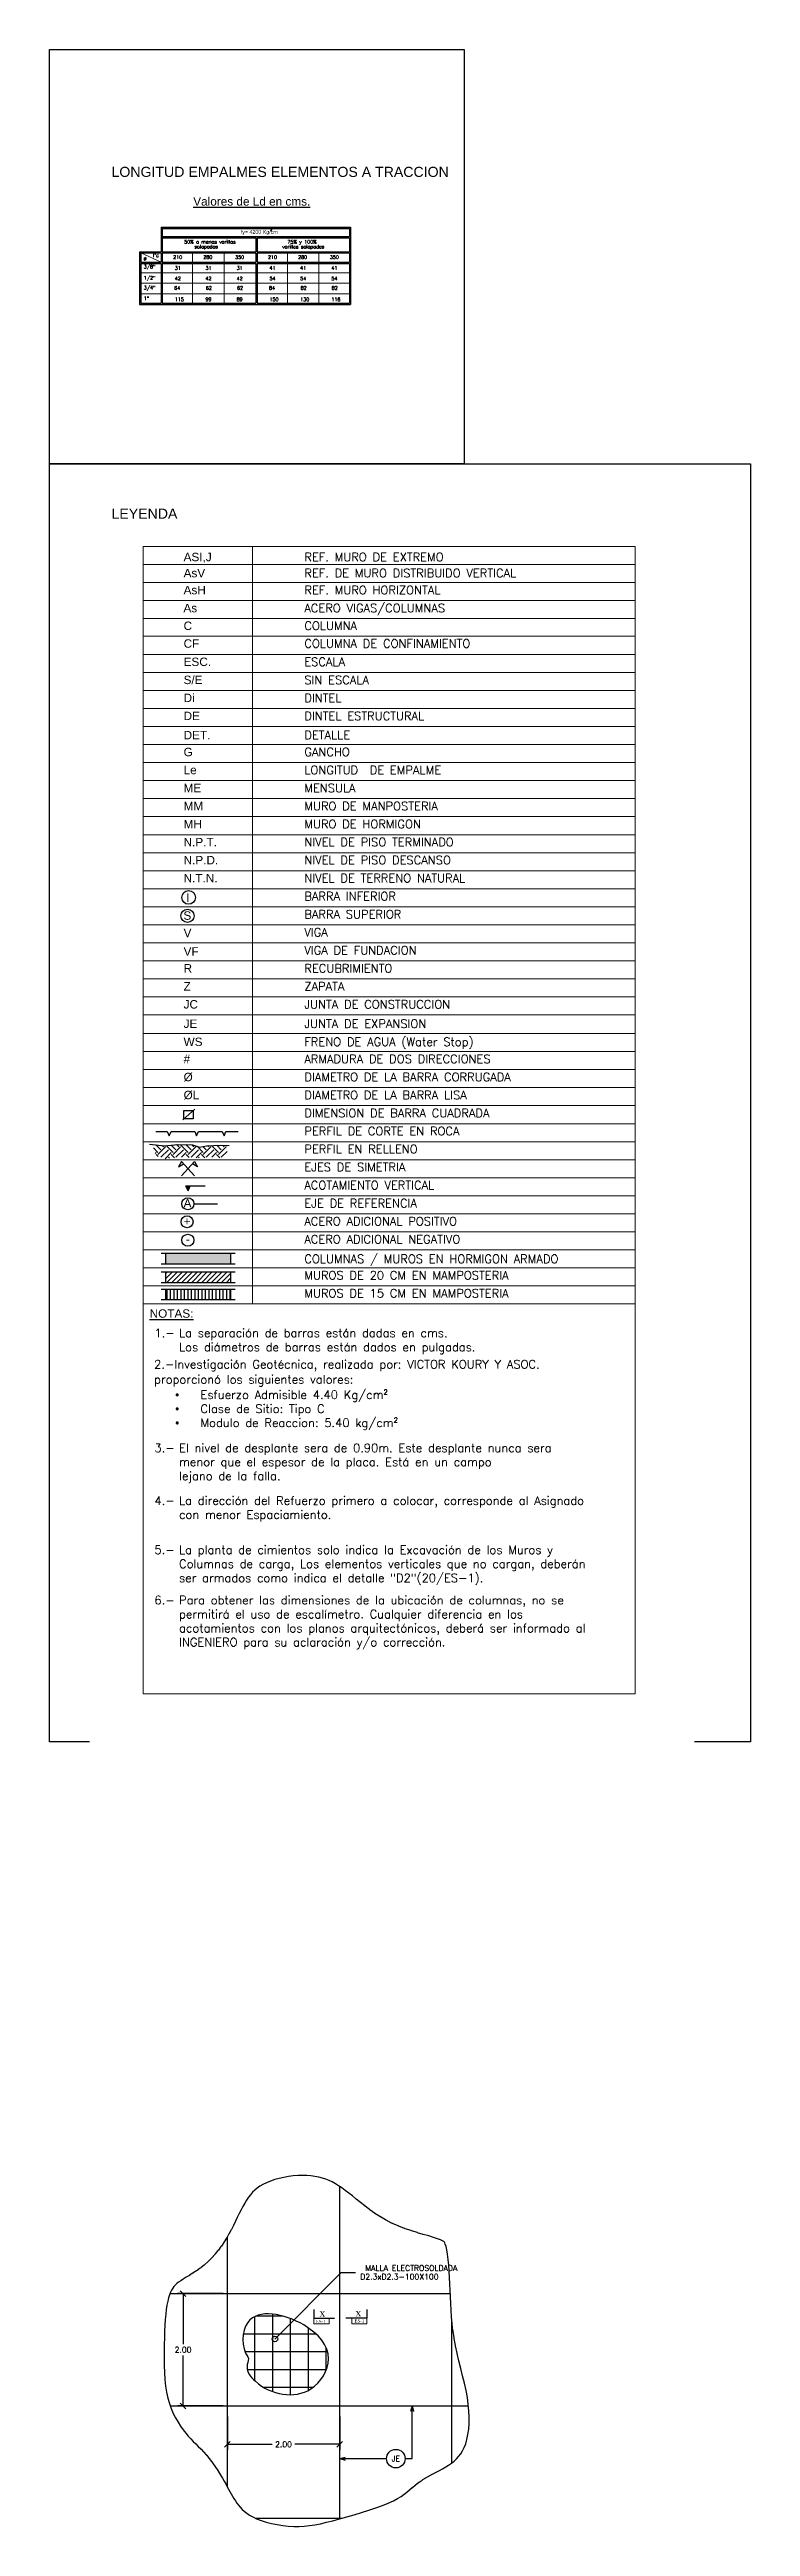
# Model space of a CAD drawing. Header units: millimetres. Extents: x -110 to 118, y 0 to 143.
# Drawn here: x 93.83 to 106.31, y 92.4 to 136.54 of the extents above; entities that cross this region are included whole.
import ezdxf
from ezdxf.enums import TextEntityAlignment as Align

# ---------------------------------------------------------------- set-up
doc = ezdxf.new("R2010")
doc.units = ezdxf.units.MM
doc.header["$PDMODE"] = 3
doc.layers.get('0').update_dxf_attribs({"lineweight": 0})
for name, color, linetype in [('DETALLES', 7, 'Continuous'), ('DIMTEXTO', 4, 'Continuous'), ('HATCH', 8, 'Continuous'), ('SANITARIOS', 4, 'Continuous'), ('SECCION', 1, 'Continuous'), ('Texto', 4, 'Continuous'), ('textos', 7, 'Continuous')]:
    doc.layers.add(name, color=color, linetype=linetype)
doc.layers.add('DIM', color=7, linetype='Continuous', lineweight=15)
doc.layers.add('NOT TO PLOT', color=7, linetype='Continuous', plot=False)
doc.styles.add('arial', font='arial.ttf')
doc.styles.add('ROMANC', font='romanc.shx')
doc.styles.add('SIMPLEX', font='SIMPLEX', dxfattribs={"height": 0.2})
doc.styles.add('SMPLEX', font='simplex.shx')
doc.styles.add('TIMES', font='times.ttf')
doc.styles.add('TITULOS', font='arial.ttf')
doc.dimstyles.new('D-50', dxfattribs={"dimscale": 0.5, "dimtxt": 0.2, "dimasz": 0.2, "dimexe": 0.2, "dimexo": 0.2, "dimgap": 0.1, "dimtad": 0, "dimtih": 1, "dimtoh": 1, "dimzin": 0, "dimdsep": 46, "dimtxsty": 'SMPLEX', "dimblk1": 'OBLIQUE', "dimblk2": 'OBLIQUE', "dimsah": 1, "dimcen": 0.2, "dimclrd": 4, "dimclre": 4, "dimclrt": 4, "dimadec": 0, "dimazin": 0, "dimtfac": 1, "dimtmove": 0, "dimatfit": 3, "dimldrblk": 'OPEN30', "dimfxl": 1, "dimtolj": 1, "dimtzin": 0, "dimarcsym": 0})
doc.dimstyles.new('DIM-50', dxfattribs={"dimscale": 0.5, "dimtxt": 0.2, "dimasz": 0.15, "dimexe": 0.1, "dimexo": 0.2, "dimgap": 0.1, "dimtad": 0, "dimtih": 1, "dimtoh": 1, "dimzin": 0, "dimdsep": 46, "dimtxsty": 'SIMPLEX', "dimblk": 'OBLIQUE', "dimcen": 0.2, "dimclrd": 256, "dimclre": 256, "dimclrt": 256, "dimadec": 0, "dimazin": 0, "dimtfac": 1, "dimtmove": 0, "dimatfit": 3, "dimldrblk": 'OPEN30', "dimfxl": 1, "dimtolj": 1, "dimtzin": 0, "dimlwd": -1, "dimlwe": -1, "dimarcsym": 0})

msp = doc.modelspace()

# ---------------------------------------------------------------- texts
at = {"layer": 'DIMTEXTO', "linetype": 'Continuous', "char_height": 0.18, "attachment_point": 4, "style": 'TITULOS'}
for s, insert in [('\\pxi-2,l3,t3;LONGITUD EMPALMES ELEMENTOS A TRACCION', (94.753, 134.357)), ('\\pxi-2,l3,t3;LEYENDA', (94.753, 128.268))]:
    msp.add_mtext(s, dxfattribs=dict(at, insert=insert))
at = {"layer": 'DIMTEXTO', "char_height": 0.1, "attachment_point": 5, "style": 'SIMPLEX'}
for s, insert in [('{\\C4;D2.3xD2.3-100X100}', (100.061, 96.847)), ('{\\Fromans|c0;\\C4;MALLA ELECTROSOLDADA}', (100.273, 97.002))]:
    msp.add_mtext(s, dxfattribs=dict(at, insert=insert))
at = {"layer": 'Texto', "color": 3, "linetype": 'Continuous', "style": 'TITULOS'}
msp.add_text('%%UValores de Ld en cms.', height=0.15, dxfattribs=at).set_placement((96.389, 133.757))
at = {"layer": 'Texto', "color": 1, "style": 'SIMPLEX'}
for s, p in [('2.-Investigación Geotécnica, realizada por: VICTOR KOURY Y ASOC.', (95.693, 113.034)), ('proporcionó los siguientes valores:', (95.693, 112.765))]:
    msp.add_text(s, height=0.15, dxfattribs=at).set_placement(p)
at = {"layer": 'textos', "style": 'arial', "width": 0.8}
msp.add_text('fy= 4200 Kg/cm', height=0.06757, dxfattribs=at).set_placement((97.236, 133.254))
at = {"layer": 'textos', "style": 'SIMPLEX'}
for s, height, p in [('2', 0.0338, (97.764, 133.308)), ("f'c", 0.0625, (95.668, 132.839)), ('210 ', 0.0625, (96.031, 132.808)), ('50% o menos varillas', 0.0625, (96.226, 133.08)), ('solapadas', 0.0625, (96.411, 132.993)), ('280', 0.0625, (96.569, 132.808)), ('350', 0.0625, (97.134, 132.808)), ('210 ', 0.0625, (97.719, 132.808)), ('varillas solapadas', 0.0625, (97.974, 132.993)), ('75% y 100%', 0.0625, (98.064, 133.08)), ('280', 0.0625, (98.256, 132.808)), ('350', 0.0625, (98.822, 132.808)), ('%%c', 0.0625, (95.504, 132.777)), ('3/8"', 0.0625, (95.507, 132.639)), ('1/2"', 0.0625, (95.507, 132.438)), ('31', 0.0625, (96.06, 132.614)), ('42', 0.0625, (96.06, 132.427)), ('31', 0.0625, (96.607, 132.614)), ('42', 0.0625, (96.607, 132.427)), ('31', 0.0625, (97.161, 132.614)), ('42', 0.0625, (97.161, 132.427)), ('41', 0.0625, (97.747, 132.614)), ('54', 0.0625, (97.747, 132.427)), ('41', 0.0625, (98.294, 132.614)), ('54', 0.0625, (98.294, 132.427)), ('41', 0.0625, (98.849, 132.614)), ('54', 0.0625, (98.849, 132.427)), ('3/4"', 0.0625, (95.507, 132.262)), ('1"', 0.0625, (95.507, 132.074)), ('64', 0.0625, (96.05, 132.257)), ('115', 0.0625, (96.06, 132.054)), ('99', 0.0625, (96.607, 132.054)), ('62', 0.0625, (96.613, 132.257)), ('89', 0.0625, (97.161, 132.054)), ('62', 0.0625, (97.168, 132.257)), ('84', 0.0625, (97.738, 132.257)), ('150', 0.0625, (97.747, 132.054)), ('82', 0.0625, (98.301, 132.257)), ('130', 0.0625, (98.294, 132.054)), ('82', 0.0625, (98.855, 132.257)), ('116', 0.0625, (98.849, 132.054))]:
    msp.add_text(s, height=height, dxfattribs=at).set_placement(p)
at = {"layer": 'textos', "color": 1}
for s, style, p in [('ASI,J', 'arial', (96.217, 127.42)), ('REF. MURO DE EXTREMO', 'SIMPLEX', (98.367, 127.42)), ('AsV', 'arial', (96.217, 127.133)), ('REF. DE MURO DISTRIBUIDO VERTICAL', 'SIMPLEX', (98.367, 127.133)), ('AsH', 'arial', (96.217, 126.831)), ('ACERO VIGAS/COLUMNAS', 'SIMPLEX', (98.367, 126.51)), ('REF. MURO HORIZONTAL', 'SIMPLEX', (98.367, 126.831)), ('As', 'arial', (96.214, 126.51)), ('C', 'arial', (96.217, 126.194)), ('COLUMNA', 'SIMPLEX', (98.367, 126.194)), ('CF', 'arial', (96.217, 125.878)), ('COLUMNA DE CONFINAMIENTO', 'SIMPLEX', (98.367, 125.878)), ('S/E', 'arial', (96.217, 125.23)), ('ESC.', 'arial', (96.217, 125.552)), ('SIN ESCALA', 'SIMPLEX', (98.367, 125.23)), ('ESCALA', 'SIMPLEX', (98.367, 125.552)), ('Di', 'arial', (96.217, 124.909)), ('DINTEL', 'SIMPLEX', (98.367, 124.909)), ('DE', 'arial', (96.217, 124.588)), ('DINTEL ESTRUCTURAL', 'SIMPLEX', (98.367, 124.588)), ('G', 'arial', (96.217, 123.945)), ('DET.', 'arial', (96.217, 124.246)), ('GANCHO   ', 'SIMPLEX', (98.367, 123.945)), ('DETALLE', 'SIMPLEX', (98.367, 124.246)), ('Le', 'arial', (96.217, 123.624)), ('LONGITUD  DE EMPALME', 'SIMPLEX', (98.367, 123.624)), ('ME', 'arial', (96.217, 123.303)), ('MENSULA', 'SIMPLEX', (98.367, 123.303)), ('MM', 'arial', (96.217, 122.982)), ('MH', 'arial', (96.217, 122.66)), ('MURO DE MANPOSTERIA', 'SIMPLEX', (98.367, 122.982)), ('MURO DE HORMIGON', 'SIMPLEX', (98.367, 122.66)), ('N.P.T.', 'arial', (96.217, 122.339)), ('NIVEL DE PISO TERMINADO', 'SIMPLEX', (98.367, 122.339)), ('N.P.D.', 'arial', (96.217, 122.018)), ('N.T.N.', 'arial', (96.217, 121.697)), ('NIVEL DE PISO DESCANSO', 'SIMPLEX', (98.367, 122.018)), ('NIVEL DE TERRENO NATURAL', 'SIMPLEX', (98.367, 121.697)), ('I', 'ROMANC', (96.265, 121.351)), ('BARRA INFERIOR', 'SIMPLEX', (98.367, 121.375)), ('S', 'arial', (96.214, 121.03)), ('BARRA SUPERIOR', 'SIMPLEX', (98.367, 121.054)), ('V', 'arial', (96.217, 120.719)), ('VF', 'arial', (96.217, 120.391)), ('VIGA ', 'SIMPLEX', (98.367, 120.733)), ('VIGA DE FUNDACION ', 'SIMPLEX', (98.367, 120.412)), ('R', 'arial', (96.217, 120.09)), ('RECUBRIMIENTO', 'SIMPLEX', (98.367, 120.09)), ('Z', 'arial', (96.217, 119.769)), ('ZAPATA', 'SIMPLEX', (98.367, 119.769)), ('JC', 'arial', (96.217, 119.448)), ('JE', 'arial', (96.217, 119.102)), ('JUNTA DE CONSTRUCCION', 'SIMPLEX', (98.367, 119.448)), ('JUNTA DE EXPANSION', 'SIMPLEX', (98.367, 119.102)), ('WS', 'arial', (96.217, 118.78)), ('FRENO DE AGUA (Water Stop)', 'SIMPLEX', (98.367, 118.78)), ('#', 'arial', (96.217, 118.474)), ('%%C', 'arial', (96.217, 118.153)), ('ARMADURA DE DOS DIRECCIONES', 'SIMPLEX', (98.367, 118.474)), ('DIAMETRO DE LA BARRA CORRUGADA', 'SIMPLEX', (98.367, 118.153)), ('%%CL', 'arial', (96.217, 117.832)), ('DIAMETRO DE LA BARRA LISA', 'SIMPLEX', (98.367, 117.832)), ('DIMENSION DE BARRA CUADRADA', 'SIMPLEX', (98.367, 117.51)), ('PERFIL DE CORTE EN ROCA', 'SIMPLEX', (98.367, 117.189)), ('PERFIL EN RELLENO', 'SIMPLEX', (98.367, 116.868)), ('EJES DE SIMETRIA', 'SIMPLEX', (98.367, 116.547)), ('ACOTAMIENTO VERTICAL', 'SIMPLEX', (98.367, 116.225)), ('A', 'arial', (96.217, 115.904)), ('+', 'arial', (96.217, 115.583)), ('ACERO ADICIONAL POSITIVO', 'SIMPLEX', (98.367, 115.583)), ('EJE DE REFERENCIA', 'SIMPLEX', (98.367, 115.904)), ('-', 'arial', (96.258, 115.262)), ('ACERO ADICIONAL NEGATIVO', 'SIMPLEX', (98.367, 115.262)), ('COLUMNAS / MUROS EN HORMIGON ARMADO', 'SIMPLEX', (98.367, 114.912)), ('MUROS DE 20 CM EN MAMPOSTERIA', 'SIMPLEX', (98.367, 114.619)), ('MUROS DE 15 CM EN MAMPOSTERIA', 'SIMPLEX', (98.367, 114.298)), ('%%UNOTAS:', 'arial', (95.612, 113.938)), ('1.-', 'SIMPLEX', (95.698, 113.591)), ('3.-', 'SIMPLEX', (95.698, 111.543)), ('4.-', 'SIMPLEX', (95.698, 110.604)), ('5.-', 'SIMPLEX', (95.698, 109.727)), ('6.-', 'SIMPLEX', (95.698, 108.831))]:
    msp.add_text(s, height=0.15, dxfattribs=dict(at, style=style)).set_placement(p)
at = {"layer": 'textos', "ltscale": 0.5, "style": 'TIMES'}
msp.add_text('x', height=0.137, dxfattribs=at).set_placement((98.637, 96.094), align=Align.BOTTOM_LEFT)
msp.add_text('x', height=0.137, dxfattribs=at).set_placement((99.381, 96.101), align=Align.BOTTOM_RIGHT)
msp.add_text('ES-1', height=0.056, dxfattribs=at).set_placement((98.66, 96.05), align=Align.MIDDLE_CENTER)
msp.add_text('ES-1', height=0.056, rotation=360, dxfattribs=at).set_placement((99.348, 96.06), align=Align.MIDDLE_CENTER)
at = {"layer": 'textos', "color": 1, "char_height": 0.15, "attachment_point": 1, "style": 'SIMPLEX'}
for s, insert, width in [('La separación de barras están dadas en cms.\\PLos diámetros de barras están dados en pulgadas.', (96.136, 113.741), 7.92572), ('\\pxi-3,l3,t3,29;{\\fSymbol|b0|i0|c2|p18;·^I}Esfuerzo Admisible 4.40 Kg/cm²\\P{\\fSymbol|b0|i0|c2|p18;·^I}Clase de Sitio: Tipo C\\P{\\fSymbol|b0|i0|c2|p18;·^I}Modulo de Reaccion: 5.40 kg/cm²', (96.068, 112.641), 7.9257), ('El nivel de desplante sera de 0.90m. Este desplante nunca sera menor que el espesor de la placa. Está en un campo\\Plejano de la falla.', (96.136, 111.693), 7.9257), ('La dirección del Refuerzo primero a colocar, corresponde al Asignado con menor Espaciamiento.', (96.136, 110.754), 7.9257), ('La planta de cimientos solo indica la Excavación de los Muros y Columnas de carga, Los elementos verticales que no cargan, deberán ser armados como indica el detalle "D2"(20/ES-1).', (96.136, 109.877), 7.9257), ('Para obtener las dimensiones de la ubicación de columnas, no se permitirá el uso de escalímetro. Cualquier diferencia en los acotamientos con los planos arquitectónicos, deberá ser informado al INGENIERO para su aclaración y/o corrección.', (96.136, 108.981), 7.9257)]:
    msp.add_mtext(s, dxfattribs=dict(at, insert=insert, width=width))
at = {"layer": 'textos', "insert": (99.997, 93.606), "char_height": 0.1, "attachment_point": 5, "style": 'SIMPLEX'}
msp.add_mtext('JE', dxfattribs=at)

# ---------------------------------------------------------------- blocks, each defined once
blk = doc.blocks.new('_Oblique')
at = {"layer": 'SANITARIOS', "color": 0, "lineweight": -2}
blk.add_line((-0.5, -0.5), (0.5, 0.5), dxfattribs=at)
blk = doc.blocks.new('*D74')
at = {"layer": 'Defpoints', "color": 0, "transparency": 16777216}
for p in [(96.207, 96.546), (97.02, 96.546), (97.02, 94.546)]:
    blk.add_point(p, dxfattribs=at)
at = {"layer": 'DIMTEXTO', "color": 4, "lineweight": -2, "transparency": 16777216}
for p, q in [((96.92, 96.546), (96.107, 96.546)), ((96.207, 96.546), (96.207, 95.646)), ((96.207, 94.546), (96.207, 95.446)), ((96.92, 94.546), (96.107, 94.546))]:
    blk.add_line(p, q, dxfattribs=at)
at = {"layer": 'DIMTEXTO', "color": 4, "lineweight": -2, "transparency": 16777216, "xscale": 0.1, "yscale": 0.1, "zscale": 0.1}
for p, rotation in [((96.207, 96.546), 90), ((96.207, 94.546), 270)]:
    blk.add_blockref('_Oblique', p, dxfattribs=dict(at, rotation=rotation))
at = {"layer": 'DIMTEXTO', "color": 4, "transparency": 16777216, "insert": (96.207, 95.546), "char_height": 0.1, "attachment_point": 5, "style": 'SMPLEX'}
blk.add_mtext('\\A1;2.00', dxfattribs=at)
blk = doc.blocks.new('_Open30')
at = {"layer": 'DIMTEXTO', "color": 0, "lineweight": -2}
for p, q in [((-1, 0.27), (0, 0)), ((0, 0), (-1, -0.27)), ((0, 0), (-1, 0))]:
    blk.add_line(p, q, dxfattribs=at)
blk = doc.blocks.new('*D75')
at = {"layer": 'Defpoints', "color": 0, "transparency": 16777216}
for p in [(96.997, 94.458), (98.997, 94.458), (98.997, 93.862)]:
    blk.add_point(p, dxfattribs=at)
at = {"layer": 'DIMTEXTO', "color": 4, "lineweight": -2, "transparency": 16777216}
for p, q in [((96.997, 94.358), (96.997, 93.762)), ((98.997, 94.358), (98.997, 93.762)), ((96.997, 93.862), (97.794, 93.862)), ((98.997, 93.862), (98.199, 93.862))]:
    blk.add_line(p, q, dxfattribs=at)
at = {"layer": 'DIMTEXTO', "color": 4, "lineweight": -2, "transparency": 16777216, "xscale": 0.1, "yscale": 0.1, "zscale": 0.1, "rotation": 180}
blk.add_blockref('_Oblique', (96.997, 93.862), dxfattribs=at)
at = {"layer": 'DIMTEXTO', "color": 4, "lineweight": -2, "transparency": 16777216, "xscale": 0.1, "yscale": 0.1, "zscale": 0.1}
blk.add_blockref('_Oblique', (98.997, 93.862), dxfattribs=at)
at = {"layer": 'DIMTEXTO', "color": 4, "transparency": 16777216, "insert": (97.997, 93.862), "char_height": 0.1, "attachment_point": 5, "style": 'SMPLEX'}
blk.add_mtext('\\A1;2.00', dxfattribs=at)

# ---------------------------------------------------------------- dimensions: what is measured, and where the dimension line sits
at = {"layer": 'DIMTEXTO'}
dim = msp.add_linear_dim(base=(96.207, 96.546), p1=(97.02, 94.546), p2=(97.02, 96.546), angle=90, dimstyle='D-50', dxfattribs=at)
dim.commit()
dim.dimension.update_dxf_attribs({"geometry": '*D74', "text_midpoint": (96.207, 95.546)})
dim = msp.add_linear_dim(base=(98.997, 93.862), p1=(96.997, 94.458), p2=(98.997, 94.458), dimstyle='D-50', dxfattribs=at)
dim.commit()
dim.dimension.update_dxf_attribs({"geometry": '*D75', "text_midpoint": (97.997, 93.862)})

# ---------------------------------------------------------------- hatches: boundary and pattern name
at = {"layer": 'HATCH'}
h = msp.add_hatch(dxfattribs=at)
h.set_pattern_fill('NET', color=256, scale=0.1, style=0)
h.set_pattern_definition([(0, (98.12176, 95.51342), (0, 0.3175), []), (90, (98.12176, 95.51342), (-0.3175, 0), [])])
edge = h.paths.add_edge_path()
edge.add_spline(control_points=[(97.36, 95.418), (97.24, 95.585), (97.256, 96.349), (98.365, 96.118), (98.958, 95.448), (98.452, 94.614), (97.632, 94.765), (97.297, 95.206), (97.386, 95.382), (97.36, 95.418)], knot_values=[0, 0, 0, 0, 0.615267, 1.61243, 2.363696, 2.984532, 3.9809, 4.312784, 4.448806, 4.448806, 4.448806, 4.448806], degree=3, periodic=0)
at = {"layer": 'textos'}
h = msp.add_hatch(dxfattribs=at)
h.set_pattern_fill('EARTH', color=1, scale=0.03, angle=45, style=0)
h.set_pattern_definition([(45, (151.62839, -1.25378), (0, 0.26940768), [0.1905, -0.1905]), (45, (151.57788, -1.20327), (0, 0.26940768), [0.1905, -0.1905]), (45, (151.52736, -1.15275), (0, 0.26940768), [0.1905, -0.1905]), (135, (151.52736, -1.11908), (-0.26940768, 0), [0.1905, -0.1905]), (135, (151.57788, -1.06856), (-0.26940768, 0), [0.1905, -0.1905]), (135, (151.62839, -1.01805), (-0.26940768, 0), [0.1905, -0.1905])])
h.paths.add_polyline_path([(96.994, 116.971), (96.993, 117.009), (96.875, 117.013), (96.624, 117.004), (96.498, 116.98), (96.373, 117.02), (96.116, 117.026), (95.877, 117.004), (95.658, 117.027), (95.724, 116.824), (95.886, 116.772), (96.122, 116.796), (96.272, 116.802), (96.367, 116.787), (96.553, 116.787), (96.755, 116.799), (96.924, 116.781), (96.994, 116.821)])
for points in [[(96.298, 116.197), (96.336, 116.291), (96.258, 116.291)], [(97.055, 114.898), (97.055, 115.086), (95.896, 115.086), (95.896, 114.898)]]:
    msp.add_hatch(color=1, dxfattribs=at).paths.add_polyline_path(points)
h = msp.add_hatch(dxfattribs=at)
h.set_pattern_fill('ANSI31', color=1, scale=0.5, style=0)
h.set_pattern_definition([(45, (-1093.45287, -456.17657), (-0.0441941738, 0.0441941738), [])])
h.paths.add_polyline_path([(97.055, 114.567), (97.055, 114.755), (95.896, 114.755), (95.896, 114.567)])
h = msp.add_hatch(dxfattribs=at)
h.set_pattern_fill('ANSI31', color=1, scale=0.5, angle=45, style=0)
h.set_pattern_definition([(90, (-1093.45287, -456.17657), (-0.0625, 0), [])])
h.paths.add_polyline_path([(97.055, 114.26), (97.055, 114.448), (95.896, 114.448), (95.896, 114.26)])

# ---------------------------------------------------------------- linework, layer by layer
at = {"color": 6, "lineweight": 25}
for p, q in [((95.815, 133.372), (99.19, 133.372)), ((95.815, 133.372), (95.815, 132.935)), ((95.837, 133.35), (99.169, 133.35)), ((95.837, 133.35), (95.837, 133.207)), ((99.169, 133.35), (99.169, 133.207)), ((99.19, 133.372), (99.19, 132.935)), ((95.433, 132.935), (95.815, 132.935)), ((95.433, 132.935), (95.433, 131.997)), ((95.454, 132.913), (95.815, 132.913)), ((95.454, 132.913), (95.454, 132.747)), ((95.815, 132.913), (95.815, 132.747)), ((95.837, 133.207), (99.169, 133.207)), ((95.837, 133.185), (97.503, 133.185)), ((95.837, 133.185), (95.837, 132.935)), ((95.837, 132.935), (97.503, 132.935)), ((95.837, 132.913), (97.503, 132.913)), ((95.837, 132.913), (95.837, 132.747)), ((97.503, 133.185), (97.503, 132.935)), ((97.503, 132.913), (97.503, 132.747)), ((97.525, 133.185), (99.169, 133.185)), ((97.525, 133.185), (97.525, 132.935)), ((97.525, 132.935), (99.169, 132.935)), ((97.525, 132.913), (99.169, 132.913)), ((97.525, 132.913), (97.525, 132.747)), ((99.169, 133.185), (99.169, 132.935)), ((99.169, 132.913), (99.169, 132.747)), ((99.19, 132.935), (99.19, 131.997)), ((99.19, 132.935), (99.19, 131.997)), ((95.454, 132.747), (95.815, 132.747)), ((95.454, 132.725), (95.454, 132.019)), ((95.454, 132.725), (95.815, 132.725)), ((95.815, 132.725), (95.815, 132.019)), ((95.837, 132.747), (97.503, 132.747)), ((95.837, 132.725), (97.503, 132.725)), ((95.837, 132.725), (95.837, 132.019)), ((97.503, 132.725), (97.503, 132.019)), ((97.525, 132.747), (99.169, 132.747)), ((97.525, 132.725), (99.169, 132.725)), ((97.525, 132.725), (97.525, 132.019)), ((99.169, 132.725), (99.169, 132.019)), ((95.433, 131.997), (99.19, 131.997)), ((95.454, 132.019), (95.815, 132.019)), ((95.837, 132.019), (97.503, 132.019)), ((97.525, 132.019), (99.169, 132.019))]:
    msp.add_line(p, q, dxfattribs=at)
at = {"color": 1, "lineweight": 20}
for p, q in [((95.815, 132.747), (95.454, 132.913)), ((96.378, 132.747), (96.378, 132.913)), ((96.94, 132.747), (96.94, 132.913)), ((98.065, 132.747), (98.065, 132.913)), ((98.628, 132.913), (98.628, 132.747)), ((95.454, 132.56), (95.815, 132.56)), ((95.837, 132.56), (97.503, 132.56)), ((96.378, 132.725), (96.378, 132.019)), ((96.94, 132.725), (96.94, 132.019)), ((97.525, 132.56), (99.169, 132.56)), ((98.065, 132.725), (98.065, 132.019)), ((98.628, 132.725), (98.628, 132.019)), ((95.454, 132.372), (95.815, 132.372)), ((95.454, 132.185), (95.815, 132.185)), ((95.837, 132.372), (97.503, 132.372)), ((95.837, 132.185), (97.503, 132.185)), ((97.525, 132.372), (99.169, 132.372)), ((97.525, 132.185), (99.169, 132.185)), ((97.447, 127.681), (97.447, 114.184)), ((95.498, 127.36), (104.262, 127.36)), ((95.498, 127.039), (104.262, 127.039)), ((95.498, 126.717), (104.262, 126.717)), ((95.498, 126.401), (104.262, 126.401)), ((95.498, 126.085), (104.262, 126.085)), ((95.498, 125.759), (104.262, 125.759)), ((95.498, 125.438), (104.262, 125.438)), ((95.498, 125.116), (104.262, 125.116)), ((95.498, 124.795), (104.262, 124.795)), ((95.498, 124.474), (104.262, 124.474)), ((95.498, 124.153), (104.262, 124.153)), ((95.498, 123.831), (104.262, 123.831)), ((95.498, 123.51), (104.262, 123.51)), ((95.498, 123.189), (104.262, 123.189)), ((95.498, 122.868), (104.262, 122.868)), ((95.498, 122.546), (104.262, 122.546)), ((95.498, 122.225), (104.262, 122.225)), ((95.498, 121.904), (104.262, 121.904)), ((95.498, 121.583), (104.262, 121.583)), ((95.498, 121.261), (104.262, 121.261)), ((95.498, 120.94), (104.262, 120.94)), ((95.498, 120.619), (104.262, 120.619)), ((95.498, 120.298), (104.262, 120.298)), ((95.498, 119.977), (104.262, 119.977)), ((95.498, 119.655), (104.262, 119.655)), ((95.498, 119.334), (104.262, 119.334)), ((95.498, 119.003), (104.262, 119.003)), ((95.498, 118.681), (104.262, 118.681)), ((95.498, 118.36), (104.262, 118.36)), ((95.498, 118.039), (104.262, 118.039)), ((95.498, 117.718), (104.262, 117.718)), ((95.498, 117.396), (104.262, 117.396)), ((95.498, 117.075), (104.262, 117.075)), ((95.498, 116.754), (104.262, 116.754)), ((95.498, 116.433), (104.262, 116.433)), ((95.498, 116.111), (104.262, 116.111)), ((95.498, 115.79), (104.262, 115.79)), ((95.498, 115.469), (104.262, 115.469)), ((95.498, 115.148), (104.262, 115.148)), ((95.498, 114.826), (104.262, 114.826)), ((95.498, 114.505), (104.262, 114.505)), ((104.262, 114.184), (95.498, 114.184))]:
    msp.add_line(p, q, dxfattribs=at)
msp.add_lwpolyline([(95.498, 127.681), (104.262, 127.681), (104.262, 107.237), (95.498, 107.237)], close=True)
at = {"layer": 'DETALLES'}
for p, q in [((100.285, 94.546), (100.259, 94.449)), ((100.285, 94.546), (100.311, 94.449)), ((100.285, 93.606), (100.285, 94.546)), ((98.997, 93.606), (99.093, 93.631)), ((98.997, 93.606), (99.093, 93.58)), ((98.997, 93.606), (99.831, 93.606)), ((100.162, 93.606), (100.285, 93.606))]:
    msp.add_line(p, q, dxfattribs=at)
at = {"layer": 'DETALLES', "color": 6, "lineweight": 25}
msp.add_lwpolyline([(95.872, 95.64), (95.869, 95.515), (95.869, 95.39), (95.87, 95.263), (95.875, 95.139), (95.883, 95.017), (95.896, 94.9), (95.913, 94.789), (95.935, 94.686), (95.963, 94.589), (95.995, 94.499), (96.033, 94.413), (96.074, 94.331), (96.118, 94.256), (96.163, 94.185), (96.209, 94.12), (96.255, 94.061), (96.3, 94.008), (96.344, 93.959), (96.388, 93.913), (96.433, 93.868), (96.478, 93.824, -0.001376), (96.479, 93.822), (96.524, 93.778, -0.004848), (96.528, 93.774), (96.571, 93.729, -0.008209), (96.578, 93.721), (96.62, 93.675, -0.010408), (96.628, 93.665), (96.668, 93.616, -0.009455), (96.675, 93.607), (96.715, 93.556, -0.008019), (96.72, 93.548), (96.758, 93.495, -0.006813), (96.763, 93.489), (96.799, 93.435, -0.005781), (96.803, 93.429), (96.838, 93.375, -0.004876), (96.841, 93.37), (96.874, 93.316, -0.004058), (96.876, 93.312), (96.907, 93.26, -0.003287), (96.909, 93.256), (96.938, 93.206, -0.002502), (96.94, 93.203), (96.967, 93.155, -0.001536), (96.968, 93.153), (96.994, 93.107, -0.000356), (96.994, 93.106), (97.018, 93.062), (97.042, 93.019), (97.065, 92.978), (97.089, 92.938), (97.114, 92.897), (97.14, 92.856), (97.168, 92.815), (97.197, 92.776), (97.227, 92.739), (97.261, 92.702), (97.298, 92.667), (97.341, 92.633), (97.39, 92.6), (97.449, 92.567), (97.518, 92.535), (97.598, 92.504), (97.687, 92.476), (97.782, 92.451), (97.881, 92.43), (97.982, 92.414), (98.082, 92.403), (98.179, 92.397), (98.273, 92.397), (98.366, 92.402), (98.459, 92.413), (98.555, 92.428), (98.655, 92.447), (98.761, 92.471), (98.874, 92.5), (98.994, 92.532), (99.122, 92.567), (99.253, 92.605), (99.385, 92.645), (99.515, 92.686), (99.64, 92.728), (99.757, 92.771), (99.863, 92.814), (99.953, 92.855), (100.027, 92.894), (100.09, 92.933), (100.144, 92.971), (100.194, 93.009), (100.242, 93.049), (100.29, 93.091, -0.002585), (100.292, 93.093), (100.341, 93.134, -0.009739), (100.35, 93.141), (100.398, 93.179, -0.015092), (100.413, 93.189), (100.464, 93.224, -0.01322), (100.477, 93.233), (100.53, 93.265, -0.009493), (100.54, 93.271), (100.595, 93.302, -0.005791), (100.601, 93.305), (100.658, 93.335, -0.002238), (100.66, 93.337), (100.718, 93.367), (100.776, 93.397), (100.831, 93.427), (100.885, 93.458), (100.937, 93.491), (100.986, 93.526), (101.033, 93.563), (101.076, 93.603), (101.116, 93.646), (101.153, 93.693), (101.186, 93.745), (101.215, 93.803), (101.241, 93.871), (101.264, 93.949), (101.282, 94.036), (101.296, 94.132), (101.303, 94.235), (101.305, 94.343), (101.3, 94.456), (101.288, 94.573), (101.271, 94.694), (101.247, 94.819), (101.218, 94.949), (101.187, 95.081), (101.153, 95.215, -0.000208), (101.153, 95.215), (101.12, 95.348, -0.002758), (101.119, 95.351), (101.088, 95.482, -0.005555), (101.087, 95.488), (101.06, 95.616, -0.008096), (101.058, 95.625), (101.036, 95.749, -0.008192), (101.034, 95.758), (101.016, 95.878, -0.007411), (101.015, 95.887), (101.002, 96.005, -0.00639), (101.001, 96.012), (100.99, 96.128, -0.005162), (100.99, 96.134), (100.982, 96.249, -0.003779), (100.982, 96.253), (100.975, 96.368, -0.002299), (100.975, 96.371), (100.97, 96.486, -0.000789), (100.97, 96.487), (100.965, 96.602), (100.96, 96.719), (100.954, 96.835), (100.947, 96.947), (100.939, 97.055), (100.929, 97.156), (100.918, 97.247), (100.905, 97.325), (100.891, 97.387), (100.878, 97.43), (100.868, 97.453), (100.861, 97.464), (100.857, 97.468), (100.849, 97.475), (100.829, 97.487), (100.793, 97.504), (100.738, 97.524), (100.667, 97.548), (100.582, 97.574), (100.486, 97.602, -0.00108), (100.485, 97.602), (100.384, 97.632, -0.003683), (100.38, 97.634), (100.276, 97.666, -0.006226), (100.269, 97.669), (100.164, 97.704, -0.008938), (100.154, 97.708), (100.051, 97.747, -0.012038), (100.038, 97.753), (99.938, 97.797, -0.014771), (99.922, 97.804), (99.827, 97.853, -0.013965), (99.813, 97.861), (99.723, 97.913, -0.012042), (99.711, 97.921), (99.625, 97.977, -0.009968), (99.615, 97.983), (99.534, 98.041, -0.007769), (99.526, 98.047), (99.448, 98.106, -0.005451), (99.443, 98.11), (99.368, 98.169, -0.002995), (99.365, 98.171), (99.293, 98.23, -0.000364), (99.293, 98.23), (99.223, 98.287), (99.158, 98.339), (99.096, 98.387), (99.036, 98.431), (98.978, 98.47), (98.921, 98.505), (98.865, 98.536), (98.809, 98.562), (98.751, 98.585), (98.69, 98.605), (98.625, 98.622), (98.556, 98.635), (98.484, 98.645), (98.409, 98.65), (98.332, 98.652), (98.252, 98.65), (98.17, 98.644), (98.087, 98.633), (98.003, 98.619), (97.92, 98.6), (97.84, 98.578), (97.764, 98.552), (97.694, 98.523), (97.63, 98.493), (97.575, 98.46), (97.527, 98.427), (97.483, 98.391), (97.444, 98.352), (97.407, 98.31), (97.372, 98.264), (97.338, 98.214), (97.305, 98.159), (97.272, 98.101), (97.24, 98.038), (97.207, 97.973), (97.174, 97.905), (97.141, 97.836, -0.001489), (97.14, 97.834), (97.106, 97.765, -0.003501), (97.104, 97.761), (97.069, 97.692, -0.005531), (97.066, 97.686), (97.029, 97.618, -0.007584), (97.025, 97.61), (96.987, 97.543, -0.009355), (96.981, 97.534), (96.94, 97.469, -0.009971), (96.933, 97.459), (96.89, 97.395, -0.010379), (96.883, 97.385), (96.837, 97.324, -0.010888), (96.829, 97.314), (96.782, 97.256, -0.011504), (96.773, 97.245), (96.723, 97.19, -0.012234), (96.713, 97.179), (96.661, 97.127, -0.013083), (96.65, 97.116), (96.596, 97.067, -0.014056), (96.584, 97.056), (96.528, 97.012, -0.014329), (96.515, 97.001), (96.458, 96.96, -0.011277), (96.447, 96.952), (96.389, 96.915, -0.007213), (96.382, 96.91), (96.324, 96.874, -0.002979), (96.321, 96.872), (96.264, 96.838), (96.211, 96.807), (96.165, 96.777), (96.127, 96.75), (96.095, 96.725), (96.069, 96.7), (96.046, 96.673), (96.024, 96.644), (96.004, 96.61), (95.985, 96.571), (95.966, 96.526), (95.949, 96.473), (95.934, 96.412), (95.92, 96.343), (95.908, 96.264), (95.898, 96.178), (95.89, 96.084), (95.884, 95.982), (95.878, 95.874), (95.874, 95.76)], format="xyb", close=True, dxfattribs=at)
at = {"layer": 'DETALLES', "color": 6, "lineweight": 25, "ltscale": 0.01}
for points in [[(98.538, 96.266), (98.538, 96.111), (98.907, 96.111)], [(99.482, 96.266), (99.482, 96.111), (99.106, 96.111)]]:
    msp.add_lwpolyline(points, dxfattribs=at)
at = {"layer": 'DETALLES', "color": 8, "lineweight": 9, "ltscale": 0.01}
for points in [[(98.538, 96.006), (98.538, 96.111), (98.808, 96.111), (98.808, 96.006)], [(99.482, 96.006), (99.482, 96.111), (99.212, 96.111), (99.212, 96.006)]]:
    msp.add_lwpolyline(points, close=True, dxfattribs=at)
at = {"layer": 'DETALLES'}
msp.add_circle((99.997, 93.606), 0.165, dxfattribs=at)
at = {"layer": 'DIM'}
for p, q in [((97.139, 96.546), (97.321, 96.546)), ((99.311, 96.546), (99.783, 96.546)), ((99.311, 94.546), (99.783, 94.546))]:
    msp.add_line(p, q, dxfattribs=at)
at = {"layer": 'HATCH', "start_tangent": (-0.584488, 0.811402), "end_tangent": (-0.584488, 0.811402)}
msp.add_spline([(97.36, 95.418), (97.36, 96.034), (98.356, 95.988), (98.8, 95.382), (98.483, 94.848), (97.496, 94.984), (97.351, 95.283), (97.36, 95.418)], degree=3, dxfattribs=at)
at = {"layer": 'NOT TO PLOT'}
msp.add_lwpolyline([(93.83, 136.538), (101.215, 136.538), (101.215, 129.156), (93.83, 129.156)], close=True, dxfattribs=at)
msp.add_lwpolyline([(94.541, 106.38), (93.83, 106.38), (93.83, 129.156), (106.312, 129.156), (106.312, 106.38), (105.316, 106.38)], dxfattribs=at)
at = {"layer": 'SECCION'}
for p, q in [((98.997, 92.533), (98.997, 98.457)), ((96.997, 93.101), (96.997, 97.561)), ((95.975, 96.546), (100.968, 96.546)), ((100.997, 93.534), (100.997, 96.059)), ((95.978, 94.546), (101.291, 94.546)), ((97.494, 92.546), (99.044, 92.546))]:
    msp.add_line(p, q, dxfattribs=at)
at = {"layer": 'textos', "color": 1}
for p, q in [((96.203, 117.463), (96.416, 117.653)), ((96.182, 116.721), (96.129, 116.627)), ((96.129, 116.627), (96.218, 116.681)), ((96.182, 116.468), (96.413, 116.721)), ((96.413, 116.468), (96.182, 116.721)), ((96.466, 116.627), (96.377, 116.681)), ((96.413, 116.721), (96.466, 116.627)), ((96.258, 116.291), (96.603, 116.291)), ((96.298, 116.197), (96.258, 116.291)), ((96.298, 116.197), (96.336, 116.291)), ((96.399, 115.969), (96.819, 115.969)), ((95.815, 115.086), (97.135, 115.086)), ((95.815, 114.898), (97.135, 114.898)), ((95.896, 115.086), (95.896, 114.898)), ((97.055, 115.086), (97.055, 114.898)), ((95.815, 114.755), (97.135, 114.755)), ((95.815, 114.567), (97.135, 114.567)), ((95.815, 114.448), (97.135, 114.448)), ((95.896, 114.755), (95.896, 114.567)), ((95.896, 114.448), (95.896, 114.26)), ((97.055, 114.755), (97.055, 114.567)), ((97.055, 114.448), (97.055, 114.26)), ((95.815, 114.26), (97.135, 114.26))]:
    msp.add_line(p, q, dxfattribs=at)
msp.add_lwpolyline([(96.222, 117.63), (96.388, 117.63), (96.388, 117.482), (96.222, 117.482)], close=True, dxfattribs=at)
for points in [[(95.607, 117.032), (95.877, 117.004), (96.116, 117.026), (96.373, 117.02), (96.498, 116.98), (96.624, 117.004), (96.875, 117.013), (97.028, 117.007)], [(95.724, 117.254), (95.926, 117.254), (95.96, 117.178), (95.993, 117.255), (96.213, 117.255)], [(96.213, 117.255), (96.415, 117.255), (96.449, 117.178), (96.482, 117.255), (96.702, 117.255)], [(96.702, 117.255), (96.904, 117.255), (96.938, 117.179), (96.971, 117.256), (97.191, 117.256)]]:
    msp.add_lwpolyline(points, dxfattribs=at)
for centre, radius in [((96.306, 121.428), 0.121), ((96.286, 121.099), 0.118), ((96.279, 115.648), 0.107), ((96.292, 115.969), 0.107), ((96.292, 115.319), 0.107)]:
    msp.add_circle(centre, radius, dxfattribs=at)

msp.set_redraw_order([(e.dxf.handle, doc.entitydb.next_handle()) for e in msp.query("TEXT MTEXT ATTDEF DIMENSION ARC_DIMENSION")])  # texts and dimensions are drawn at this point

# ---------------------------------------------------------------- leaders
at = {"layer": 'DIMTEXTO'}
msp.add_leader([(97.844, 95.738), (99.023, 96.921), (99.278, 96.921)], dimstyle='DIM-50', override={"dimasz": 0.2, "dimldrblk": 'DotBlank'}, dxfattribs=at)

doc.saveas('drawing.dxf')
